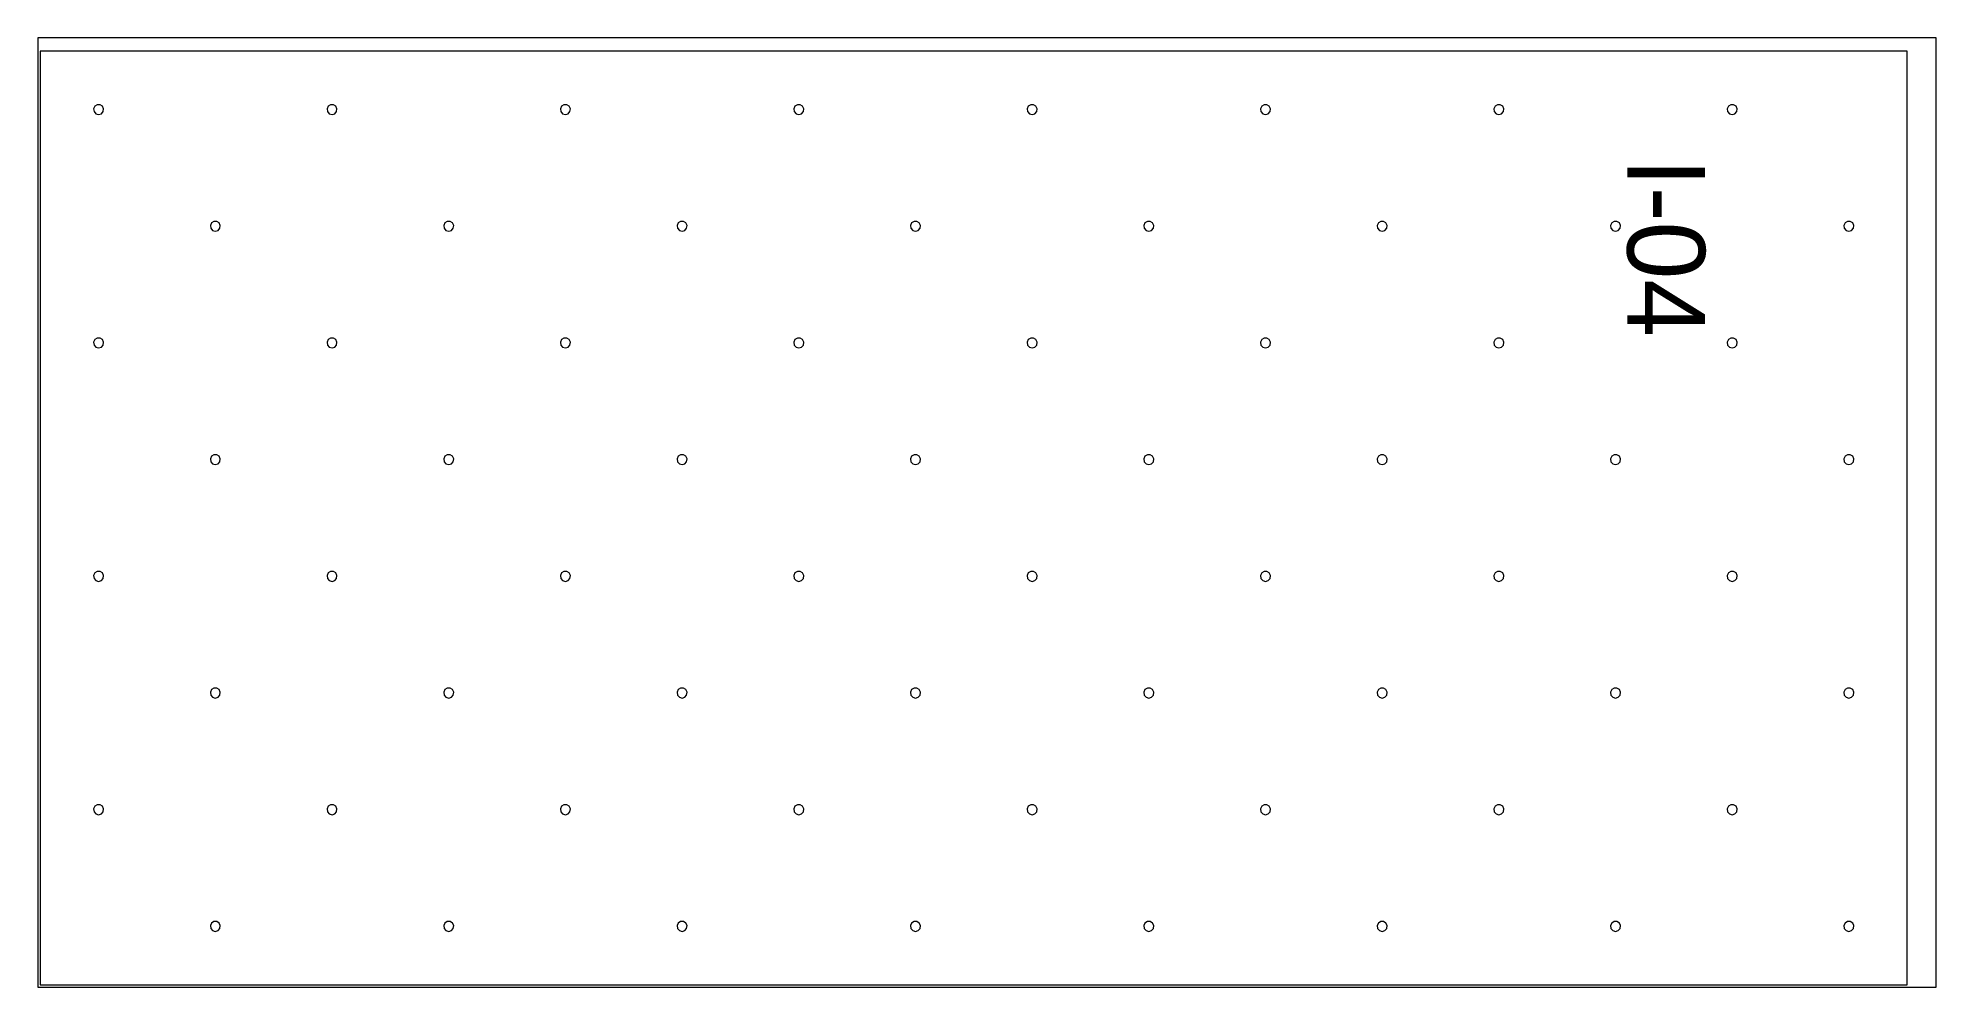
# Model space of a CAD drawing. Extents: x 0 to 287620, y 0 to 1220.
# Drawn here: x 29400 to 31840, y 0 to 1220 of the extents above; entities that cross this region are included whole.
import ezdxf

# ---------------------------------------------------------------- set-up
doc = ezdxf.new("R2010")
doc.units = 0
doc.header["$MEASUREMENT"] = 0
for name, color, linetype, lineweight in [('CUSTOM', 7, 'CONTINUOUS', 0), ('drilling', 7, 'CONTINUOUS', 0), ('FINAL', 7, 'CONTINUOUS', 0)]:
    doc.layers.add(name, color=color, linetype=linetype, lineweight=lineweight)

msp = doc.modelspace()

# ---------------------------------------------------------------- texts
at = {"layer": 'Final', "lineweight": 0}
msp.add_text('I-04', height=100, rotation=270, dxfattribs=at).set_placement((31443.1, 1065.8))

# ---------------------------------------------------------------- linework, layer by layer
at = {"layer": 'CUSTOM', "lineweight": 0}
msp.add_lwpolyline([(29400, 0), (31840, 0), (31840, 1220), (29400, 1220)], close=True, dxfattribs=at)
at = {"layer": 'drilling', "lineweight": 0}
for points in [[(29478, 1121.5), (29481.5, 1122.5), (29483.9, 1125.3), (29484.4, 1128.9), (29482.9, 1132.3), (29479.8, 1134.2), (29476.2, 1134.2), (29473.1, 1132.3), (29471.6, 1128.9), (29472.1, 1125.3), (29474.5, 1122.5)], [(29778, 1121.5), (29781.5, 1122.5), (29783.9, 1125.3), (29784.4, 1128.9), (29782.9, 1132.3), (29779.8, 1134.2), (29776.2, 1134.2), (29773.1, 1132.3), (29771.6, 1128.9), (29772.1, 1125.3), (29774.5, 1122.5)], [(30078, 1121.5), (30081.5, 1122.5), (30083.9, 1125.3), (30084.4, 1128.9), (30082.9, 1132.3), (30079.8, 1134.2), (30076.2, 1134.2), (30073.1, 1132.3), (30071.6, 1128.9), (30072.1, 1125.3), (30074.5, 1122.5)], [(30378, 1121.5), (30381.5, 1122.5), (30383.9, 1125.3), (30384.4, 1128.9), (30382.9, 1132.3), (30379.8, 1134.2), (30376.2, 1134.2), (30373.1, 1132.3), (30371.6, 1128.9), (30372.1, 1125.3), (30374.5, 1122.5)], [(30678, 1121.5), (30681.5, 1122.5), (30683.9, 1125.3), (30684.4, 1128.9), (30682.9, 1132.3), (30679.8, 1134.2), (30676.2, 1134.2), (30673.1, 1132.3), (30671.6, 1128.9), (30672.1, 1125.3), (30674.5, 1122.5)], [(30978, 1121.5), (30981.5, 1122.5), (30983.9, 1125.3), (30984.4, 1128.9), (30982.9, 1132.3), (30979.8, 1134.2), (30976.2, 1134.2), (30973.1, 1132.3), (30971.6, 1128.9), (30972.1, 1125.3), (30974.5, 1122.5)], [(31278, 1121.5), (31281.5, 1122.5), (31283.9, 1125.3), (31284.4, 1128.9), (31282.9, 1132.3), (31279.8, 1134.2), (31276.2, 1134.2), (31273.1, 1132.3), (31271.6, 1128.9), (31272.1, 1125.3), (31274.5, 1122.5)], [(31578, 1121.5), (31581.5, 1122.5), (31583.9, 1125.3), (31584.4, 1128.9), (31582.9, 1132.3), (31579.8, 1134.2), (31576.2, 1134.2), (31573.1, 1132.3), (31571.6, 1128.9), (31572.1, 1125.3), (31574.5, 1122.5)], [(29628, 971.5), (29631.5, 972.5), (29633.9, 975.3), (29634.4, 978.9), (29632.9, 982.3), (29629.8, 984.2), (29626.2, 984.2), (29623.1, 982.3), (29621.6, 978.9), (29622.1, 975.3), (29624.5, 972.5)], [(29928, 971.5), (29931.5, 972.5), (29933.9, 975.3), (29934.4, 978.9), (29932.9, 982.3), (29929.8, 984.2), (29926.2, 984.2), (29923.1, 982.3), (29921.6, 978.9), (29922.1, 975.3), (29924.5, 972.5)], [(30228, 971.5), (30231.5, 972.5), (30233.9, 975.3), (30234.4, 978.9), (30232.9, 982.3), (30229.8, 984.2), (30226.2, 984.2), (30223.1, 982.3), (30221.6, 978.9), (30222.1, 975.3), (30224.5, 972.5)], [(30528, 971.5), (30531.5, 972.5), (30533.9, 975.3), (30534.4, 978.9), (30532.9, 982.3), (30529.8, 984.2), (30526.2, 984.2), (30523.1, 982.3), (30521.6, 978.9), (30522.1, 975.3), (30524.5, 972.5)], [(30828, 971.5), (30831.5, 972.5), (30833.9, 975.3), (30834.4, 978.9), (30832.9, 982.3), (30829.8, 984.2), (30826.2, 984.2), (30823.1, 982.3), (30821.6, 978.9), (30822.1, 975.3), (30824.5, 972.5)], [(31128, 971.5), (31131.5, 972.5), (31133.9, 975.3), (31134.4, 978.9), (31132.9, 982.3), (31129.8, 984.2), (31126.2, 984.2), (31123.1, 982.3), (31121.6, 978.9), (31122.1, 975.3), (31124.5, 972.5)], [(31428, 971.5), (31431.5, 972.5), (31433.9, 975.3), (31434.4, 978.9), (31432.9, 982.3), (31429.8, 984.2), (31426.2, 984.2), (31423.1, 982.3), (31421.6, 978.9), (31422.1, 975.3), (31424.5, 972.5)], [(31728, 971.5), (31731.5, 972.5), (31733.9, 975.3), (31734.4, 978.9), (31732.9, 982.3), (31729.8, 984.2), (31726.2, 984.2), (31723.1, 982.3), (31721.6, 978.9), (31722.1, 975.3), (31724.5, 972.5)], [(29478, 821.5), (29481.5, 822.5), (29483.9, 825.3), (29484.4, 828.9), (29482.9, 832.3), (29479.8, 834.2), (29476.2, 834.2), (29473.1, 832.3), (29471.6, 828.9), (29472.1, 825.3), (29474.5, 822.5)], [(29778, 821.5), (29781.5, 822.5), (29783.9, 825.3), (29784.4, 828.9), (29782.9, 832.3), (29779.8, 834.2), (29776.2, 834.2), (29773.1, 832.3), (29771.6, 828.9), (29772.1, 825.3), (29774.5, 822.5)], [(30078, 821.5), (30081.5, 822.5), (30083.9, 825.3), (30084.4, 828.9), (30082.9, 832.3), (30079.8, 834.2), (30076.2, 834.2), (30073.1, 832.3), (30071.6, 828.9), (30072.1, 825.3), (30074.5, 822.5)], [(30378, 821.5), (30381.5, 822.5), (30383.9, 825.3), (30384.4, 828.9), (30382.9, 832.3), (30379.8, 834.2), (30376.2, 834.2), (30373.1, 832.3), (30371.6, 828.9), (30372.1, 825.3), (30374.5, 822.5)], [(30678, 821.5), (30681.5, 822.5), (30683.9, 825.3), (30684.4, 828.9), (30682.9, 832.3), (30679.8, 834.2), (30676.2, 834.2), (30673.1, 832.3), (30671.6, 828.9), (30672.1, 825.3), (30674.5, 822.5)], [(30978, 821.5), (30981.5, 822.5), (30983.9, 825.3), (30984.4, 828.9), (30982.9, 832.3), (30979.8, 834.2), (30976.2, 834.2), (30973.1, 832.3), (30971.6, 828.9), (30972.1, 825.3), (30974.5, 822.5)], [(31278, 821.5), (31281.5, 822.5), (31283.9, 825.3), (31284.4, 828.9), (31282.9, 832.3), (31279.8, 834.2), (31276.2, 834.2), (31273.1, 832.3), (31271.6, 828.9), (31272.1, 825.3), (31274.5, 822.5)], [(31578, 821.5), (31581.5, 822.5), (31583.9, 825.3), (31584.4, 828.9), (31582.9, 832.3), (31579.8, 834.2), (31576.2, 834.2), (31573.1, 832.3), (31571.6, 828.9), (31572.1, 825.3), (31574.5, 822.5)], [(29628, 671.5), (29631.5, 672.5), (29633.9, 675.3), (29634.4, 678.9), (29632.9, 682.3), (29629.8, 684.2), (29626.2, 684.2), (29623.1, 682.3), (29621.6, 678.9), (29622.1, 675.3), (29624.5, 672.5)], [(29928, 671.5), (29931.5, 672.5), (29933.9, 675.3), (29934.4, 678.9), (29932.9, 682.3), (29929.8, 684.2), (29926.2, 684.2), (29923.1, 682.3), (29921.6, 678.9), (29922.1, 675.3), (29924.5, 672.5)], [(30228, 671.5), (30231.5, 672.5), (30233.9, 675.3), (30234.4, 678.9), (30232.9, 682.3), (30229.8, 684.2), (30226.2, 684.2), (30223.1, 682.3), (30221.6, 678.9), (30222.1, 675.3), (30224.5, 672.5)], [(30528, 671.5), (30531.5, 672.5), (30533.9, 675.3), (30534.4, 678.9), (30532.9, 682.3), (30529.8, 684.2), (30526.2, 684.2), (30523.1, 682.3), (30521.6, 678.9), (30522.1, 675.3), (30524.5, 672.5)], [(30828, 671.5), (30831.5, 672.5), (30833.9, 675.3), (30834.4, 678.9), (30832.9, 682.3), (30829.8, 684.2), (30826.2, 684.2), (30823.1, 682.3), (30821.6, 678.9), (30822.1, 675.3), (30824.5, 672.5)], [(31128, 671.5), (31131.5, 672.5), (31133.9, 675.3), (31134.4, 678.9), (31132.9, 682.3), (31129.8, 684.2), (31126.2, 684.2), (31123.1, 682.3), (31121.6, 678.9), (31122.1, 675.3), (31124.5, 672.5)], [(31428, 671.5), (31431.5, 672.5), (31433.9, 675.3), (31434.4, 678.9), (31432.9, 682.3), (31429.8, 684.2), (31426.2, 684.2), (31423.1, 682.3), (31421.6, 678.9), (31422.1, 675.3), (31424.5, 672.5)], [(31728, 671.5), (31731.5, 672.5), (31733.9, 675.3), (31734.4, 678.9), (31732.9, 682.3), (31729.8, 684.2), (31726.2, 684.2), (31723.1, 682.3), (31721.6, 678.9), (31722.1, 675.3), (31724.5, 672.5)], [(29478, 521.5), (29481.5, 522.5), (29483.9, 525.3), (29484.4, 528.9), (29482.9, 532.3), (29479.8, 534.2), (29476.2, 534.2), (29473.1, 532.3), (29471.6, 528.9), (29472.1, 525.3), (29474.5, 522.5)], [(29778, 521.5), (29781.5, 522.5), (29783.9, 525.3), (29784.4, 528.9), (29782.9, 532.3), (29779.8, 534.2), (29776.2, 534.2), (29773.1, 532.3), (29771.6, 528.9), (29772.1, 525.3), (29774.5, 522.5)], [(30078, 521.5), (30081.5, 522.5), (30083.9, 525.3), (30084.4, 528.9), (30082.9, 532.3), (30079.8, 534.2), (30076.2, 534.2), (30073.1, 532.3), (30071.6, 528.9), (30072.1, 525.3), (30074.5, 522.5)], [(30378, 521.5), (30381.5, 522.5), (30383.9, 525.3), (30384.4, 528.9), (30382.9, 532.3), (30379.8, 534.2), (30376.2, 534.2), (30373.1, 532.3), (30371.6, 528.9), (30372.1, 525.3), (30374.5, 522.5)], [(30678, 521.5), (30681.5, 522.5), (30683.9, 525.3), (30684.4, 528.9), (30682.9, 532.3), (30679.8, 534.2), (30676.2, 534.2), (30673.1, 532.3), (30671.6, 528.9), (30672.1, 525.3), (30674.5, 522.5)], [(30978, 521.5), (30981.5, 522.5), (30983.9, 525.3), (30984.4, 528.9), (30982.9, 532.3), (30979.8, 534.2), (30976.2, 534.2), (30973.1, 532.3), (30971.6, 528.9), (30972.1, 525.3), (30974.5, 522.5)], [(31278, 521.5), (31281.5, 522.5), (31283.9, 525.3), (31284.4, 528.9), (31282.9, 532.3), (31279.8, 534.2), (31276.2, 534.2), (31273.1, 532.3), (31271.6, 528.9), (31272.1, 525.3), (31274.5, 522.5)], [(31578, 521.5), (31581.5, 522.5), (31583.9, 525.3), (31584.4, 528.9), (31582.9, 532.3), (31579.8, 534.2), (31576.2, 534.2), (31573.1, 532.3), (31571.6, 528.9), (31572.1, 525.3), (31574.5, 522.5)], [(29628, 371.5), (29631.5, 372.5), (29633.9, 375.3), (29634.4, 378.9), (29632.9, 382.3), (29629.8, 384.2), (29626.2, 384.2), (29623.1, 382.3), (29621.6, 378.9), (29622.1, 375.3), (29624.5, 372.5)], [(29928, 371.5), (29931.5, 372.5), (29933.9, 375.3), (29934.4, 378.9), (29932.9, 382.3), (29929.8, 384.2), (29926.2, 384.2), (29923.1, 382.3), (29921.6, 378.9), (29922.1, 375.3), (29924.5, 372.5)], [(30228, 371.5), (30231.5, 372.5), (30233.9, 375.3), (30234.4, 378.9), (30232.9, 382.3), (30229.8, 384.2), (30226.2, 384.2), (30223.1, 382.3), (30221.6, 378.9), (30222.1, 375.3), (30224.5, 372.5)], [(30528, 371.5), (30531.5, 372.5), (30533.9, 375.3), (30534.4, 378.9), (30532.9, 382.3), (30529.8, 384.2), (30526.2, 384.2), (30523.1, 382.3), (30521.6, 378.9), (30522.1, 375.3), (30524.5, 372.5)], [(30828, 371.5), (30831.5, 372.5), (30833.9, 375.3), (30834.4, 378.9), (30832.9, 382.3), (30829.8, 384.2), (30826.2, 384.2), (30823.1, 382.3), (30821.6, 378.9), (30822.1, 375.3), (30824.5, 372.5)], [(31128, 371.5), (31131.5, 372.5), (31133.9, 375.3), (31134.4, 378.9), (31132.9, 382.3), (31129.8, 384.2), (31126.2, 384.2), (31123.1, 382.3), (31121.6, 378.9), (31122.1, 375.3), (31124.5, 372.5)], [(31428, 371.5), (31431.5, 372.5), (31433.9, 375.3), (31434.4, 378.9), (31432.9, 382.3), (31429.8, 384.2), (31426.2, 384.2), (31423.1, 382.3), (31421.6, 378.9), (31422.1, 375.3), (31424.5, 372.5)], [(31728, 371.5), (31731.5, 372.5), (31733.9, 375.3), (31734.4, 378.9), (31732.9, 382.3), (31729.8, 384.2), (31726.2, 384.2), (31723.1, 382.3), (31721.6, 378.9), (31722.1, 375.3), (31724.5, 372.5)], [(29478, 221.5), (29481.5, 222.5), (29483.9, 225.3), (29484.4, 228.9), (29482.9, 232.3), (29479.8, 234.2), (29476.2, 234.2), (29473.1, 232.3), (29471.6, 228.9), (29472.1, 225.3), (29474.5, 222.5)], [(29778, 221.5), (29781.5, 222.5), (29783.9, 225.3), (29784.4, 228.9), (29782.9, 232.3), (29779.8, 234.2), (29776.2, 234.2), (29773.1, 232.3), (29771.6, 228.9), (29772.1, 225.3), (29774.5, 222.5)], [(30078, 221.5), (30081.5, 222.5), (30083.9, 225.3), (30084.4, 228.9), (30082.9, 232.3), (30079.8, 234.2), (30076.2, 234.2), (30073.1, 232.3), (30071.6, 228.9), (30072.1, 225.3), (30074.5, 222.5)], [(30378, 221.5), (30381.5, 222.5), (30383.9, 225.3), (30384.4, 228.9), (30382.9, 232.3), (30379.8, 234.2), (30376.2, 234.2), (30373.1, 232.3), (30371.6, 228.9), (30372.1, 225.3), (30374.5, 222.5)], [(30678, 221.5), (30681.5, 222.5), (30683.9, 225.3), (30684.4, 228.9), (30682.9, 232.3), (30679.8, 234.2), (30676.2, 234.2), (30673.1, 232.3), (30671.6, 228.9), (30672.1, 225.3), (30674.5, 222.5)], [(30978, 221.5), (30981.5, 222.5), (30983.9, 225.3), (30984.4, 228.9), (30982.9, 232.3), (30979.8, 234.2), (30976.2, 234.2), (30973.1, 232.3), (30971.6, 228.9), (30972.1, 225.3), (30974.5, 222.5)], [(31278, 221.5), (31281.5, 222.5), (31283.9, 225.3), (31284.4, 228.9), (31282.9, 232.3), (31279.8, 234.2), (31276.2, 234.2), (31273.1, 232.3), (31271.6, 228.9), (31272.1, 225.3), (31274.5, 222.5)], [(31578, 221.5), (31581.5, 222.5), (31583.9, 225.3), (31584.4, 228.9), (31582.9, 232.3), (31579.8, 234.2), (31576.2, 234.2), (31573.1, 232.3), (31571.6, 228.9), (31572.1, 225.3), (31574.5, 222.5)], [(29628, 71.5), (29631.5, 72.5), (29633.9, 75.3), (29634.4, 78.9), (29632.9, 82.3), (29629.8, 84.2), (29626.2, 84.2), (29623.1, 82.3), (29621.6, 78.9), (29622.1, 75.3), (29624.5, 72.5)], [(29928, 71.5), (29931.5, 72.5), (29933.9, 75.3), (29934.4, 78.9), (29932.9, 82.3), (29929.8, 84.2), (29926.2, 84.2), (29923.1, 82.3), (29921.6, 78.9), (29922.1, 75.3), (29924.5, 72.5)], [(30228, 71.5), (30231.5, 72.5), (30233.9, 75.3), (30234.4, 78.9), (30232.9, 82.3), (30229.8, 84.2), (30226.2, 84.2), (30223.1, 82.3), (30221.6, 78.9), (30222.1, 75.3), (30224.5, 72.5)], [(30528, 71.5), (30531.5, 72.5), (30533.9, 75.3), (30534.4, 78.9), (30532.9, 82.3), (30529.8, 84.2), (30526.2, 84.2), (30523.1, 82.3), (30521.6, 78.9), (30522.1, 75.3), (30524.5, 72.5)], [(30828, 71.5), (30831.5, 72.5), (30833.9, 75.3), (30834.4, 78.9), (30832.9, 82.3), (30829.8, 84.2), (30826.2, 84.2), (30823.1, 82.3), (30821.6, 78.9), (30822.1, 75.3), (30824.5, 72.5)], [(31128, 71.5), (31131.5, 72.5), (31133.9, 75.3), (31134.4, 78.9), (31132.9, 82.3), (31129.8, 84.2), (31126.2, 84.2), (31123.1, 82.3), (31121.6, 78.9), (31122.1, 75.3), (31124.5, 72.5)], [(31428, 71.5), (31431.5, 72.5), (31433.9, 75.3), (31434.4, 78.9), (31432.9, 82.3), (31429.8, 84.2), (31426.2, 84.2), (31423.1, 82.3), (31421.6, 78.9), (31422.1, 75.3), (31424.5, 72.5)], [(31728, 71.5), (31731.5, 72.5), (31733.9, 75.3), (31734.4, 78.9), (31732.9, 82.3), (31729.8, 84.2), (31726.2, 84.2), (31723.1, 82.3), (31721.6, 78.9), (31722.1, 75.3), (31724.5, 72.5)]]:
    msp.add_lwpolyline(points, close=True, dxfattribs=at)
at = {"layer": 'Final', "lineweight": 0}
msp.add_lwpolyline([(31803, 3), (31803, 1203), (29403, 1203), (29403, 3)], close=True, dxfattribs=at)

msp.set_redraw_order([(e.dxf.handle, doc.entitydb.next_handle()) for e in msp.query("TEXT MTEXT ATTDEF DIMENSION ARC_DIMENSION")])  # texts and dimensions are drawn at this point

doc.saveas('drawing.dxf')
